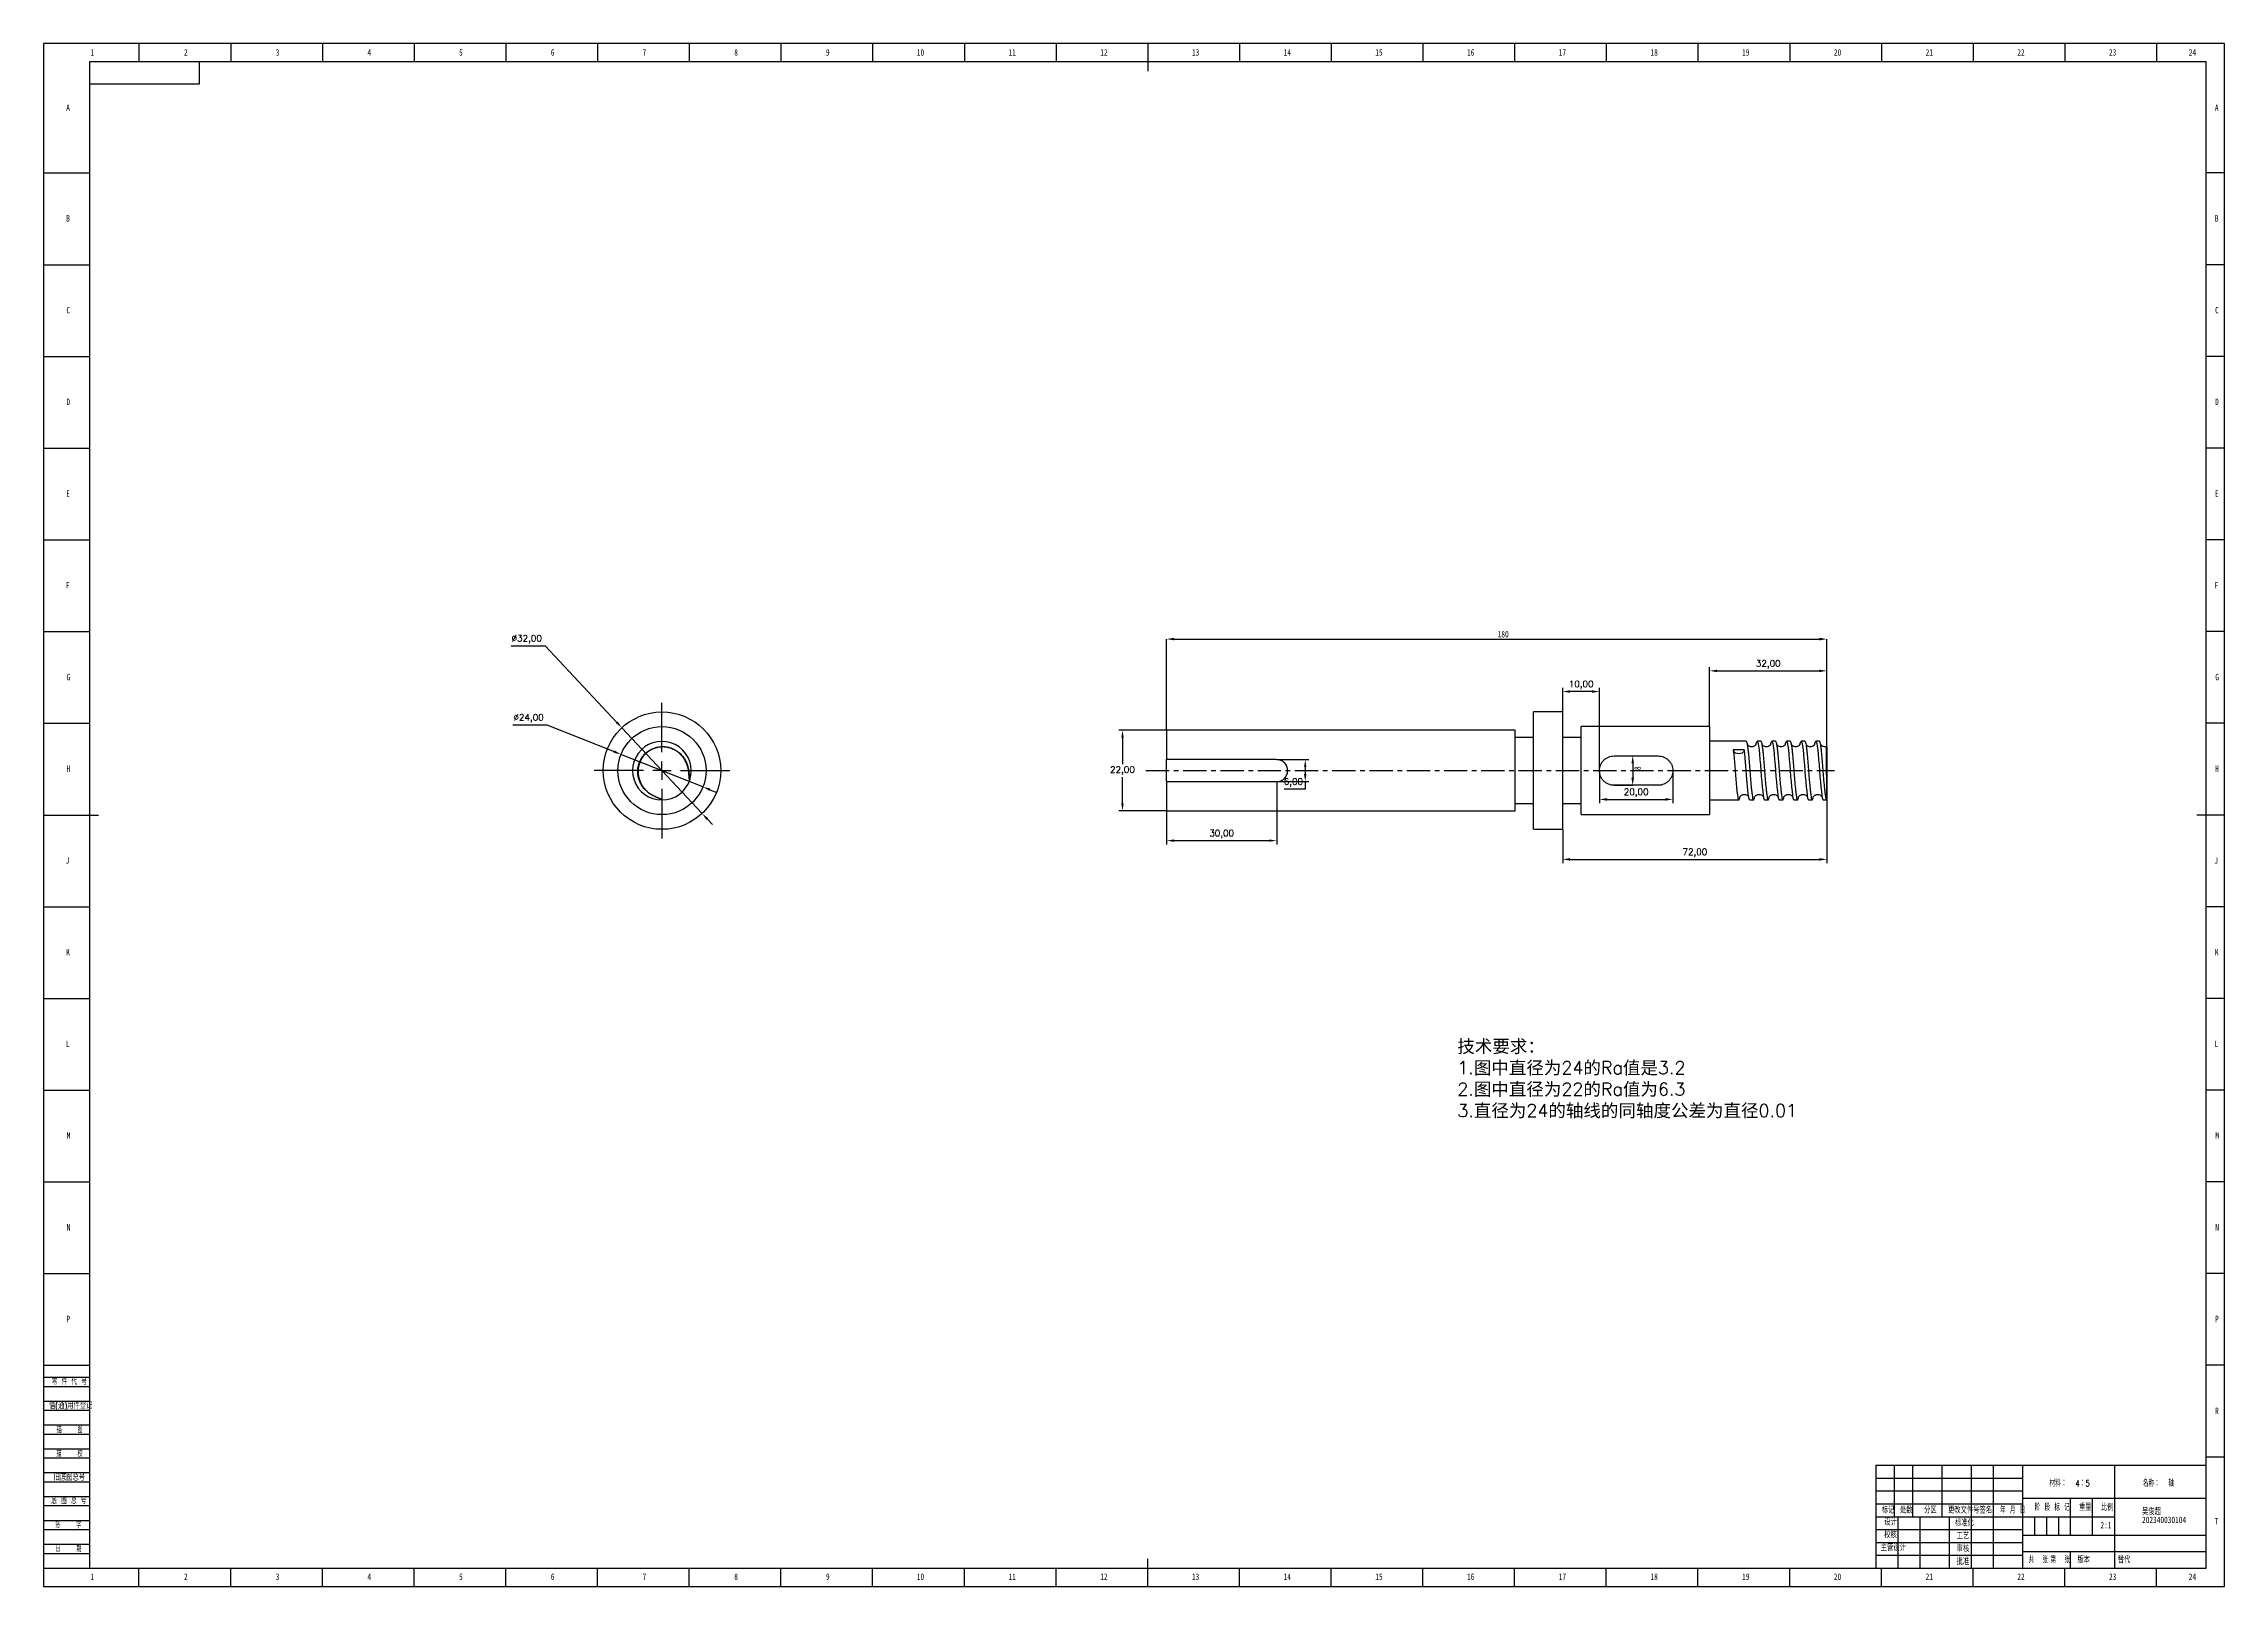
# Model space of a CAD drawing. Header units: millimetres. Extents: x 0 to 1189, y 0 to 841.
import ezdxf

# ---------------------------------------------------------------- set-up
doc = ezdxf.new("R2010")
doc.units = ezdxf.units.MM
doc.header["$PDSIZE"] = -1
doc.linetypes.add('CENTERX2', pattern=[20.32, 12.7, -2.54, 2.54, -2.54])
for name, color, linetype in [('10', 7, 'Continuous'), ('5', 7, 'Continuous'), ('9', 7, 'Continuous'), ('SLD-0', 7, 'Continuous')]:
    doc.layers.add(name, color=color, linetype=linetype)
doc.layers.add('中心线层', color=1, linetype='CENTERX2', lineweight=25)
doc.layers.add('文字层', color=3, linetype='Continuous', lineweight=25)
doc.styles.add('SLDTEXTSTYLE0', font='TXT', dxfattribs={"width": 0.633333, "bigfont": 'bigfont'})
doc.styles.add('SLDTEXTSTYLE1', font='TXT', dxfattribs={"width": 0.65, "bigfont": 'bigfont'})
doc.styles.add('SLDTEXTSTYLE2', font='TXT', dxfattribs={"width": 0.7, "bigfont": 'bigfont'})
doc.styles.add('SLDTEXTSTYLE3', font='TXT', dxfattribs={"width": 0.7})
doc.styles.add('SLDTEXTSTYLE4', font='TXT', dxfattribs={"width": 0.6, "bigfont": 'bigfont'})
doc.styles.add('SLDTEXTSTYLE5', font='TXT', dxfattribs={"width": 0.614286, "bigfont": 'bigfont'})
doc.styles.add('SLDTEXTSTYLE6', font='TXT', dxfattribs={"width": 0.62, "bigfont": 'bigfont'})
doc.styles.add('SLDTEXTSTYLE7', font='TXT', dxfattribs={"width": 0.566667, "bigfont": 'bigfont'})
doc.styles.get("Standard").update_dxf_attribs({"font": 'txt.shx', "height": 7})
doc.dimstyles.new('ISO-25', dxfattribs={"dimtxt": 2.5, "dimasz": 2.5, "dimexe": 1.25, "dimexo": 0.625, "dimtad": 1, "dimtxsty": 'Standard', "dimcen": 2.5, "dimadec": 0, "dimazin": 0, "dimtfac": 1, "dimtmove": 0, "dimatfit": 3, "dimfxl": 1, "dimarcsym": 0})
doc.dimstyles.new('SLDDIMSTYLE0', dxfattribs={"dimtxt": 3.5, "dimasz": 4.08, "dimexe": 0, "dimexo": 0.0625, "dimgap": 0.875, "dimtad": 2, "dimlfac": 0.5, "dimrnd": 1e-09, "dimzin": 12, "dimdsep": 46, "dimtxsty": 'SLDTEXTSTYLE3', "dimsah": 1, "dimcen": 0.09, "dimadec": 0, "dimazin": 3, "dimtfac": 1, "dimtofl": 0, "dimtmove": 0, "dimatfit": 3, "dimfxl": 1, "dimfrac": 2, "dimtolj": 1, "dimtzin": 12, "dimarcsym": 0})
doc.dimstyles.new('SLDDIMSTYLE1', dxfattribs={"dimtxt": 3.5, "dimasz": 4.08, "dimexe": 0, "dimexo": 0.0625, "dimgap": 0.875, "dimtad": 2, "dimlfac": 0.5, "dimrnd": 1e-09, "dimzin": 12, "dimdsep": 46, "dimtxsty": 'SLDTEXTSTYLE3', "dimsah": 1, "dimcen": 0.09, "dimadec": 0, "dimazin": 3, "dimtfac": 1, "dimtmove": 0, "dimatfit": 0, "dimfxl": 1, "dimfrac": 2, "dimtolj": 1, "dimtzin": 12, "dimarcsym": 0})

msp = doc.modelspace()

# ---------------------------------------------------------------- texts
at = {"layer": '10', "char_height": 3.5}
for s, insert, attachment_point, style in [('1', (26.544, 837.962), 2, 'SLDTEXTSTYLE3'), ('2', (77.544, 837.962), 2, 'SLDTEXTSTYLE3'), ('3', (127.544, 837.962), 2, 'SLDTEXTSTYLE3'), ('4', (177.544, 837.962), 2, 'SLDTEXTSTYLE3'), ('5', (227.544, 837.962), 2, 'SLDTEXTSTYLE3'), ('6', (277.547, 837.962), 2, 'SLDTEXTSTYLE3'), ('7', (327.547, 837.962), 2, 'SLDTEXTSTYLE3'), ('8', (377.547, 837.962), 2, 'SLDTEXTSTYLE3'), ('9', (427.547, 837.962), 2, 'SLDTEXTSTYLE3'), ('10', (478.089, 837.962), 2, 'SLDTEXTSTYLE3'), ('11', (528.089, 837.962), 2, 'SLDTEXTSTYLE3'), ('12', (578.089, 837.962), 2, 'SLDTEXTSTYLE3'), ('13', (628.089, 837.962), 2, 'SLDTEXTSTYLE3'), ('14', (678.089, 837.962), 2, 'SLDTEXTSTYLE3'), ('15', (728.089, 837.962), 2, 'SLDTEXTSTYLE3'), ('16', (778.091, 837.962), 2, 'SLDTEXTSTYLE3'), ('17', (828.091, 837.962), 2, 'SLDTEXTSTYLE3'), ('18', (878.091, 837.962), 2, 'SLDTEXTSTYLE3'), ('19', (928.091, 837.962), 2, 'SLDTEXTSTYLE3'), ('20', (978.089, 837.962), 2, 'SLDTEXTSTYLE3'), ('21', (1028.089, 837.962), 2, 'SLDTEXTSTYLE3'), ('22', (1078.089, 837.962), 2, 'SLDTEXTSTYLE3'), ('23', (1128.089, 837.962), 2, 'SLDTEXTSTYLE3'), ('24', (1171.589, 837.962), 2, 'SLDTEXTSTYLE3'), ('A', (13.32, 807.77), 2, 'SLDTEXTSTYLE3'), ('A', (1184.82, 807.77), 2, 'SLDTEXTSTYLE3'), ('B', (13.32, 747.52), 2, 'SLDTEXTSTYLE3'), ('B', (1184.82, 747.52), 2, 'SLDTEXTSTYLE3'), ('C', (13.427, 697.462), 2, 'SLDTEXTSTYLE3'), ('C', (1184.927, 697.462), 2, 'SLDTEXTSTYLE3'), ('D', (13.43, 647.52), 2, 'SLDTEXTSTYLE3'), ('D', (1184.93, 647.52), 2, 'SLDTEXTSTYLE3'), ('E', (13.318, 597.462), 2, 'SLDTEXTSTYLE3'), ('E', (1184.818, 597.462), 2, 'SLDTEXTSTYLE3'), ('F', (13.224, 547.52), 2, 'SLDTEXTSTYLE3'), ('F', (1184.724, 547.52), 2, 'SLDTEXTSTYLE3'), ('G', (13.539, 497.462), 2, 'SLDTEXTSTYLE3'), ('G', (1185.039, 497.462), 2, 'SLDTEXTSTYLE3'), ('H', (13.43, 447.52), 2, 'SLDTEXTSTYLE3'), ('H', (1184.93, 447.52), 2, 'SLDTEXTSTYLE3'), ('J', (13.015, 397.462), 2, 'SLDTEXTSTYLE3'), ('J', (1184.515, 397.462), 2, 'SLDTEXTSTYLE3'), ('K', (13.32, 347.52), 2, 'SLDTEXTSTYLE3'), ('K', (1184.82, 347.52), 2, 'SLDTEXTSTYLE3'), ('L', (13.181, 297.462), 2, 'SLDTEXTSTYLE3'), ('L', (1184.681, 297.462), 2, 'SLDTEXTSTYLE3'), ('M', (13.597, 247.52), 2, 'SLDTEXTSTYLE3'), ('M', (1185.097, 247.52), 2, 'SLDTEXTSTYLE3'), ('N', (13.549, 197.462), 2, 'SLDTEXTSTYLE3'), ('N', (1185.049, 197.462), 2, 'SLDTEXTSTYLE3'), ('P', (13.444, 147.52), 2, 'SLDTEXTSTYLE3'), ('P', (1184.944, 147.52), 2, 'SLDTEXTSTYLE3'), ('R', (1184.93, 97.462), 2, 'SLDTEXTSTYLE3'), ('材料：  4：5', (1093.565, 57.923), 1, 'SLDTEXTSTYLE1'), ('名称：  轴', (1144.544, 57.923), 1, 'SLDTEXTSTYLE0'), ('吴俊超', (1144.116, 42.503), 1, 'SLDTEXTSTYLE2'), ('202340030104', (1144.116, 38.003), 1, 'SLDTEXTSTYLE3'), ('T', (1184.656, 37.27), 2, 'SLDTEXTSTYLE3'), ('校核', (1006.957, 29.857), 2, 'SLDTEXTSTYLE2'), ('主管设计', (1008.489, 22.83), 2, 'SLDTEXTSTYLE2'), ('1', (26.544, 7.02), 2, 'SLDTEXTSTYLE3'), ('2', (77.544, 7.02), 2, 'SLDTEXTSTYLE3'), ('3', (127.544, 7.02), 2, 'SLDTEXTSTYLE3'), ('4', (177.544, 7.02), 2, 'SLDTEXTSTYLE3'), ('5', (227.544, 7.02), 2, 'SLDTEXTSTYLE3'), ('6', (277.547, 7.02), 2, 'SLDTEXTSTYLE3'), ('7', (327.547, 7.02), 2, 'SLDTEXTSTYLE3'), ('8', (377.547, 7.02), 2, 'SLDTEXTSTYLE3'), ('9', (427.547, 7.02), 2, 'SLDTEXTSTYLE3'), ('10', (478.089, 7.02), 2, 'SLDTEXTSTYLE3'), ('11', (528.089, 7.02), 2, 'SLDTEXTSTYLE3'), ('12', (578.089, 7.02), 2, 'SLDTEXTSTYLE3'), ('13', (628.089, 7.02), 2, 'SLDTEXTSTYLE3'), ('14', (678.089, 7.02), 2, 'SLDTEXTSTYLE3'), ('15', (728.089, 7.02), 2, 'SLDTEXTSTYLE3'), ('16', (778.091, 7.02), 2, 'SLDTEXTSTYLE3'), ('17', (828.091, 7.02), 2, 'SLDTEXTSTYLE3'), ('18', (878.091, 7.02), 2, 'SLDTEXTSTYLE3'), ('19', (928.091, 7.02), 2, 'SLDTEXTSTYLE3'), ('20', (978.089, 7.02), 2, 'SLDTEXTSTYLE3'), ('21', (1028.089, 7.02), 2, 'SLDTEXTSTYLE3'), ('22', (1078.089, 7.02), 2, 'SLDTEXTSTYLE3'), ('23', (1128.089, 7.02), 2, 'SLDTEXTSTYLE3'), ('24', (1171.589, 7.02), 2, 'SLDTEXTSTYLE3')]:
    msp.add_mtext(s, dxfattribs=dict(at, insert=insert, attachment_point=attachment_point, style=style))
at = {"layer": '10', "color": 7, "insert": (1112.308, 16.188), "char_height": 3.5, "attachment_point": 2, "style": 'SLDTEXTSTYLE2'}
msp.add_mtext('版本', dxfattribs=at)
at = {"layer": '9', "color": 7, "char_height": 3.5}
for s, insert, attachment_point, style in [('零 件 代 号', (4.482, 113.36), 1, 'SLDTEXTSTYLE5'), ('借(通)用件登记', (2.933, 100.276), 1, 'SLDTEXTSTYLE2'), ('描    图', (14.133, 87.176), 2, 'SLDTEXTSTYLE7'), ('描    校', (14.101, 74.137), 2, 'SLDTEXTSTYLE7'), ('旧底图总号', (5.459, 61.201), 1, 'SLDTEXTSTYLE2'), ('底 图 总 号', (4.212, 48.433), 1, 'SLDTEXTSTYLE5'), ('标记', (1005.602, 43.306), 2, 'SLDTEXTSTYLE2'), ('设计', (1007.009, 36.767), 2, 'SLDTEXTSTYLE2'), ('处数', (1015.54, 43.306), 2, 'SLDTEXTSTYLE2'), ('分区', (1028.697, 43.306), 2, 'SLDTEXTSTYLE2'), ('更改文件号', (1046.926, 43.306), 2, 'SLDTEXTSTYLE2'), ('标准化', (1047.239, 36.358), 2, 'SLDTEXTSTYLE2'), ('签名', (1058.927, 43.306), 2, 'SLDTEXTSTYLE2'), ('年 月 日', (1073.581, 43.306), 2, 'SLDTEXTSTYLE6'), ('阶 段 标 记', (1095.099, 44.81), 2, 'SLDTEXTSTYLE5'), ('重量', (1113.183, 44.81), 2, 'SLDTEXTSTYLE2'), ('比例', (1125.076, 44.81), 2, 'SLDTEXTSTYLE2'), ('签    字', (13.487, 35.193), 2, 'SLDTEXTSTYLE7'), ('工艺', (1046.462, 29.23), 2, 'SLDTEXTSTYLE2'), ('日    期', (13.564, 22.233), 2, 'SLDTEXTSTYLE7'), ('批准', (1046.444, 15.216), 2, 'SLDTEXTSTYLE2'), ('审核', (1046.462, 22.249), 2, 'SLDTEXTSTYLE2'), ('共  张', (1087.471, 16.188), 2, 'SLDTEXTSTYLE4'), ('第  张', (1099.457, 16.188), 2, 'SLDTEXTSTYLE4')]:
    msp.add_mtext(s, dxfattribs=dict(at, insert=insert, attachment_point=attachment_point, style=style))
at = {"layer": 'SLD-0', "char_height": 3.5}
for s, insert, attachment_point, style in [('2:1', (1124.437, 35.158), 2, 'SLDTEXTSTYLE3'), ('替代', (1130.851, 16.188), 1, 'SLDTEXTSTYLE2')]:
    msp.add_mtext(s, dxfattribs=dict(at, insert=insert, attachment_point=attachment_point, style=style))
at = {"layer": '文字层', "insert": (770.778, 297.888), "char_height": 7, "attachment_point": 1}
msp.add_mtext_dynamic_manual_height_columns('{\\fSimSun|b0|i0|c134|p2;技术要求：\\P}1.{\\fSimSun|b0|i0|c134|p2;图中直径为}24{\\fSimSun|b0|i0|c134|p2;的}Ra{\\fSimSun|b0|i0|c134|p2;值是}3.2\\P2.{\\fSimSun|b0|i0|c134|p2;图中直径为}22{\\fSimSun|b0|i0|c134|p2;的}Ra{\\fSimSun|b0|i0|c134|p2;值为}6.3\\P3.{\\fSimSun|b0|i0|c134|p2;直径为}24{\\fSimSun|b0|i0|c134|p2;的轴线的同轴度公差为直径}0.01', width=241.90188, gutter_width=35, heights=[0], dxfattribs=at)

# ---------------------------------------------------------------- blocks, each defined once
blk = doc.blocks.new('SW_CENTERMARKSYMBOL_0')
at = {"layer": '10', "color": 0}
for p, q in [((0, 10), (0, 37)), ((-10, 0), (-37, 0)), ((0, 0), (-5, 0)), ((0, 0), (0, 5)), ((0, 0), (0, -5)), ((0, 0), (5, 0)), ((10, 0), (37, 0)), ((0, -10), (0, -37))]:
    blk.add_line(p, q, dxfattribs=at)
blk = doc.blocks.new('SW_CENTERMARKSYMBOL_1')
at = {"layer": '10', "color": 0}
for p, q in [((0, 10), (0, 37)), ((-10, 0), (-37, 0)), ((0, 0), (-5, 0)), ((0, 0), (0, 5)), ((0, 0), (0, -5)), ((0, 0), (5, 0)), ((10, 0), (37, 0)), ((0, -10), (0, -37))]:
    blk.add_line(p, q, dxfattribs=at)
blk = doc.blocks.new('_D')
at = {"layer": 'Defpoints', "color": 0, "transparency": 16777216}
for p in [(972.3, 516.4), (612.3, 466.7), (972.3, 457.6)]:
    blk.add_point(p, dxfattribs=at)
at = {"layer": '文字层', "color": 0, "lineweight": -2, "transparency": 16777216}
for p, q in [((612.3, 466.8), (612.3, 516.4)), ((616.3, 516.4), (968.2, 516.4)), ((972.3, 457.7), (972.3, 516.4))]:
    blk.add_line(p, q, dxfattribs=at)
at = {"layer": '文字层', "color": 0, "transparency": 16777216}
for points in [[(616.3, 517.1), (616.3, 515.7), (612.3, 516.4)], [(968.2, 517.1), (968.2, 515.7), (972.3, 516.4)]]:
    blk.add_solid(points, dxfattribs=at)
at = {"layer": '文字层', "color": 0, "transparency": 16777216, "insert": (795.8, 520.8), "char_height": 3.5, "attachment_point": 2, "style": 'SLDTEXTSTYLE3'}
blk.add_mtext('\\A1;180', dxfattribs=at)
blk = doc.blocks.new('_D_1')
at = {"layer": 'Defpoints', "color": 0, "transparency": 16777216}
for p in [(856.3, 452.7), (856.3, 436.7), (866.4, 436.7)]:
    blk.add_point(p, dxfattribs=at)
at = {"layer": '文字层', "color": 0, "lineweight": -2, "transparency": 16777216}
for p, q in [((856.3, 452.7), (866.4, 452.7)), ((866.4, 448.6), (866.4, 440.8)), ((856.3, 436.7), (866.4, 436.7))]:
    blk.add_line(p, q, dxfattribs=at)
at = {"layer": '文字层', "color": 0, "transparency": 16777216}
for points in [[(865.7, 448.6), (867.1, 448.6), (866.4, 452.7)], [(865.7, 440.8), (867.1, 440.8), (866.4, 436.7)]]:
    blk.add_solid(points, dxfattribs=at)
at = {"layer": '文字层', "color": 0, "transparency": 16777216, "insert": (867.3, 446), "char_height": 3.5, "attachment_point": 2, "rotation": 90, "style": 'SLDTEXTSTYLE3'}
blk.add_mtext('\\A1;8', dxfattribs=at)
blk = doc.blocks.new('*D6')
at = {"layer": 'Defpoints', "color": 0, "transparency": 16777216}
for p in [(315.3, 468), (359, 421.3)]:
    blk.add_point(p, dxfattribs=at)
at = {"layer": '文字层', "color": 0, "lineweight": -2, "transparency": 16777216}
for p, q in [((255, 512.8), (273.4, 512.8)), ((273.4, 512.8), (312.5, 471)), ((359, 421.3), (315.3, 468)), ((361.8, 418.4), (364.6, 415.4))]:
    blk.add_line(p, q, dxfattribs=at)
at = {"layer": '文字层', "color": 0, "transparency": 16777216}
for points in [[(313, 471.5), (312, 470.6), (315.3, 468)], [(362.3, 418.8), (361.3, 417.9), (359, 421.3)]]:
    blk.add_solid(points, dxfattribs=at)
at = {"layer": '文字层', "color": 0, "transparency": 16777216, "insert": (263.4, 516.3), "char_height": 3.5, "attachment_point": 5}
blk.add_mtext('∅32,00', dxfattribs=at)
blk = doc.blocks.new('*D7')
at = {"layer": 'Defpoints', "color": 0, "transparency": 16777216}
for p in [(314.8, 453.5), (359.5, 435.8)]:
    blk.add_point(p, dxfattribs=at)
at = {"layer": '文字层', "color": 0, "lineweight": -2, "transparency": 16777216}
for p, q in [((255.9, 469.6), (274.3, 469.6)), ((274.3, 469.6), (311.1, 455.1)), ((359.5, 435.8), (314.8, 453.5)), ((363.3, 434.3), (367, 432.8))]:
    blk.add_line(p, q, dxfattribs=at)
at = {"layer": '文字层', "color": 0, "transparency": 16777216}
for points in [[(311.3, 455.7), (310.8, 454.4), (314.8, 453.5)], [(363.5, 435), (363, 433.7), (359.5, 435.8)]]:
    blk.add_solid(points, dxfattribs=at)
at = {"layer": '文字层', "color": 0, "transparency": 16777216, "insert": (264.4, 473.2), "char_height": 3.5, "attachment_point": 5}
blk.add_mtext('∅24,00', dxfattribs=at)
blk = doc.blocks.new('*D8')
at = {"layer": 'Defpoints', "color": 0, "transparency": 16777216}
for p in [(672.3, 450.7), (672.3, 438.7), (687.9, 438.7)]:
    blk.add_point(p, dxfattribs=at)
at = {"layer": '文字层', "color": 0, "lineweight": -2, "transparency": 16777216}
for p, q in [((672.3, 450.7), (689.9, 450.7)), ((687.9, 446.6), (687.9, 442.8)), ((672.3, 438.7), (689.9, 438.7)), ((687.9, 434.6), (676.4, 434.6)), ((687.9, 438.7), (687.9, 434.6))]:
    blk.add_line(p, q, dxfattribs=at)
at = {"layer": '文字层', "color": 0, "transparency": 16777216}
for points in [[(687.2, 446.6), (688.5, 446.6), (687.9, 450.7)], [(687.2, 442.8), (688.5, 442.8), (687.9, 438.7)]]:
    blk.add_solid(points, dxfattribs=at)
at = {"layer": '文字层', "color": 0, "transparency": 16777216, "insert": (681.4, 438.2), "char_height": 3.5, "attachment_point": 5}
blk.add_mtext('6,00', dxfattribs=at)
blk = doc.blocks.new('*D9')
at = {"layer": 'Defpoints', "color": 0, "transparency": 16777216}
for p in [(612.3, 466.7), (588.2, 422.7), (612.3, 422.7)]:
    blk.add_point(p, dxfattribs=at)
at = {"layer": '文字层', "color": 0, "lineweight": -2, "transparency": 16777216}
for p, q in [((612.3, 466.7), (586.2, 466.7)), ((588.2, 462.6), (588.2, 448.3)), ((588.2, 426.8), (588.2, 441.1)), ((612.3, 422.7), (586.2, 422.7))]:
    blk.add_line(p, q, dxfattribs=at)
at = {"layer": '文字层', "color": 0, "transparency": 16777216}
for points in [[(587.6, 462.6), (588.9, 462.6), (588.2, 466.7)], [(587.6, 426.8), (588.9, 426.8), (588.2, 422.7)]]:
    blk.add_solid(points, dxfattribs=at)
at = {"layer": '文字层', "color": 0, "transparency": 16777216, "insert": (588.2, 444.7), "char_height": 3.5, "attachment_point": 5}
blk.add_mtext('22,00', dxfattribs=at)
blk = doc.blocks.new('*D10')
at = {"layer": 'Defpoints', "color": 0, "transparency": 16777216}
for p in [(972.3, 499.1), (908.3, 468.7), (972.3, 468.7)]:
    blk.add_point(p, dxfattribs=at)
at = {"layer": '文字层', "color": 0, "lineweight": -2, "transparency": 16777216}
for p, q in [((908.3, 468.7), (908.3, 501.1)), ((972.3, 468.7), (972.3, 501.1)), ((912.3, 499.1), (968.2, 499.1))]:
    blk.add_line(p, q, dxfattribs=at)
at = {"layer": '文字层', "color": 0, "transparency": 16777216}
for points in [[(912.3, 499.7), (912.3, 498.4), (908.3, 499.1)], [(968.2, 499.7), (968.2, 498.4), (972.3, 499.1)]]:
    blk.add_solid(points, dxfattribs=at)
at = {"layer": '文字层', "color": 0, "transparency": 16777216, "insert": (940.3, 502.6), "char_height": 3.5, "attachment_point": 5}
blk.add_mtext('32,00', dxfattribs=at)
blk = doc.blocks.new('*D11')
at = {"layer": 'Defpoints', "color": 0, "transparency": 16777216}
for p in [(848.3, 444.7), (888.3, 444.7), (888.3, 429)]:
    blk.add_point(p, dxfattribs=at)
at = {"layer": '文字层', "color": 0, "lineweight": -2, "transparency": 16777216}
for p, q in [((848.3, 444.7), (848.3, 427)), ((888.3, 444.7), (888.3, 427)), ((852.3, 429), (884.2, 429))]:
    blk.add_line(p, q, dxfattribs=at)
at = {"layer": '文字层', "color": 0, "transparency": 16777216}
for points in [[(852.3, 429.7), (852.3, 428.3), (848.3, 429)], [(884.2, 429.7), (884.2, 428.3), (888.3, 429)]]:
    blk.add_solid(points, dxfattribs=at)
at = {"layer": '文字层', "color": 0, "transparency": 16777216, "insert": (868.3, 432.6), "char_height": 3.5, "attachment_point": 5}
blk.add_mtext('20,00', dxfattribs=at)
blk = doc.blocks.new('*D12')
at = {"layer": 'Defpoints', "color": 0, "transparency": 16777216}
for p in [(972.3, 428.7), (828.3, 412.7), (972.3, 396.3)]:
    blk.add_point(p, dxfattribs=at)
at = {"layer": '文字层', "color": 0, "lineweight": -2, "transparency": 16777216}
for p, q in [((972.3, 428.7), (972.3, 394.3)), ((828.3, 412.7), (828.3, 394.3)), ((832.3, 396.3), (968.2, 396.3))]:
    blk.add_line(p, q, dxfattribs=at)
at = {"layer": '文字层', "color": 0, "transparency": 16777216}
for points in [[(832.3, 397), (832.3, 395.6), (828.3, 396.3)], [(968.2, 397), (968.2, 395.6), (972.3, 396.3)]]:
    blk.add_solid(points, dxfattribs=at)
at = {"layer": '文字层', "color": 0, "transparency": 16777216, "insert": (900.3, 399.9), "char_height": 3.5, "attachment_point": 5}
blk.add_mtext('72,00', dxfattribs=at)
blk = doc.blocks.new('*D13')
at = {"layer": 'Defpoints', "color": 0, "transparency": 16777216}
for p in [(828.3, 487.8), (828.3, 444.7), (848.3, 444.7)]:
    blk.add_point(p, dxfattribs=at)
at = {"layer": '文字层', "color": 0, "lineweight": -2, "transparency": 16777216}
for p, q in [((828.3, 444.7), (828.3, 489.8)), ((844.2, 487.8), (832.3, 487.8)), ((848.3, 444.7), (848.3, 489.8))]:
    blk.add_line(p, q, dxfattribs=at)
at = {"layer": '文字层', "color": 0, "transparency": 16777216}
for points in [[(832.3, 488.5), (832.3, 487.1), (828.3, 487.8)], [(844.2, 488.5), (844.2, 487.1), (848.3, 487.8)]]:
    blk.add_solid(points, dxfattribs=at)
at = {"layer": '文字层', "color": 0, "transparency": 16777216, "insert": (838.3, 491.4), "char_height": 3.5, "attachment_point": 5}
blk.add_mtext('10,00', dxfattribs=at)
blk = doc.blocks.new('*D14')
at = {"layer": 'Defpoints', "color": 0, "transparency": 16777216}
for p in [(612.3, 438.7), (672.3, 438.7), (612.3, 406.5)]:
    blk.add_point(p, dxfattribs=at)
at = {"layer": '文字层', "color": 0, "lineweight": -2, "transparency": 16777216}
for p, q in [((612.3, 438.7), (612.3, 404.5)), ((672.3, 438.7), (672.3, 404.5)), ((668.2, 406.5), (616.3, 406.5))]:
    blk.add_line(p, q, dxfattribs=at)
at = {"layer": '文字层', "color": 0, "transparency": 16777216}
for points in [[(616.3, 407.2), (616.3, 405.9), (612.3, 406.5)], [(668.2, 407.2), (668.2, 405.9), (672.3, 406.5)]]:
    blk.add_solid(points, dxfattribs=at)
at = {"layer": '文字层', "color": 0, "transparency": 16777216, "insert": (642.3, 410.1), "char_height": 3.5, "attachment_point": 5}
blk.add_mtext('30,00', dxfattribs=at)

# ---------------------------------------------------------------- dimensions: what is measured, and where the dimension line sits
at = {"layer": '文字层'}
for p1, p2, picture, middle in [((359.026, 421.33), (315.281, 468.046), '*D6', (263.429, 512.76)), ((359.458, 435.828), (314.849, 453.548), '*D7', (264.357, 469.639))]:
    dim = msp.add_diameter_dim_2p(p1=p1, p2=p2, dimstyle='ISO-25', override={"dimtxt": 3.5, "dimasz": 4.08, "dimexe": 2, "dimexo": 0, "dimgap": 1.524, "dimtih": 1, "dimtoh": 1, "dimlfac": 0.5, "dimzin": 0, "dimadec": 2, "dimtzin": 0}, dxfattribs=at)
    dim.commit()
    dim.dimension.update_dxf_attribs({"geometry": picture, "text_midpoint": middle, "dimtype": 163})
dim = msp.add_linear_dim(base=(972.265, 516.381), p1=(612.265, 466.688), p2=(972.265, 457.594), dimstyle='SLDDIMSTYLE0', dxfattribs=at)
dim.commit()
dim.dimension.update_dxf_attribs({"geometry": '_D', "text_midpoint": (795.822, 516.381), "dimtype": 160})
for base, p1, p2, picture, middle in [((972.265, 499.06), (908.265, 468.688), (972.265, 468.688), '*D10', (940.265, 502.626)), ((828.265, 487.814), (848.265, 444.688), (828.265, 444.688), '*D13', (838.265, 491.379)), ((888.265, 429.005), (848.265, 444.688), (888.265, 444.688), '*D11', (868.265, 432.571)), ((612.265, 406.549), (672.265, 438.688), (612.265, 438.688), '*D14', (642.265, 410.115)), ((972.265, 396.303), (828.265, 412.688), (972.265, 428.688), '*D12', (900.265, 399.869))]:
    dim = msp.add_linear_dim(base=base, p1=p1, p2=p2, dimstyle='ISO-25', override={"dimtxt": 3.5, "dimasz": 4.08, "dimexe": 2, "dimexo": 0, "dimgap": 1.524, "dimtih": 1, "dimtoh": 1, "dimlfac": 0.5, "dimzin": 0, "dimadec": 2, "dimtzin": 0}, dxfattribs=at)
    dim.commit()
    dim.dimension.update_dxf_attribs({"geometry": picture, "text_midpoint": middle})
for base, p1, p2, picture, middle in [((588.249, 422.688), (612.265, 466.688), (612.265, 422.688), '*D9', (588.249, 444.688)), ((687.857, 438.688), (672.265, 450.688), (672.265, 438.688), '*D8', (681.375, 438.174))]:
    dim = msp.add_linear_dim(base=base, p1=p1, p2=p2, angle=90, dimstyle='ISO-25', override={"dimtxt": 3.5, "dimasz": 4.08, "dimexe": 2, "dimexo": 0, "dimgap": 1.524, "dimtih": 1, "dimtoh": 1, "dimlfac": 0.5, "dimzin": 0, "dimadec": 2, "dimtzin": 0}, dxfattribs=at)
    dim.commit()
    dim.dimension.update_dxf_attribs({"geometry": picture, "text_midpoint": middle})
dim = msp.add_linear_dim(base=(866.391, 436.688), p1=(856.265, 452.688), p2=(856.265, 436.688), angle=90, dimstyle='SLDDIMSTYLE1', dxfattribs=at)
dim.commit()
dim.dimension.update_dxf_attribs({"geometry": '_D_1', "text_midpoint": (866.391, 445.954), "dimtype": 160})

# ---------------------------------------------------------------- linework, layer by layer
at = {"color": 7, "linetype": 'Continuous', "lineweight": 25}
for p, q in [((828.265, 476.688), (812.265, 476.688)), ((812.265, 444.688), (812.265, 476.688)), ((828.265, 444.688), (828.265, 476.688)), ((802.265, 466.688), (612.265, 466.688)), ((612.265, 466.688), (612.265, 450.688)), ((802.265, 444.688), (802.265, 466.688)), ((908.265, 468.688), (838.265, 468.688)), ((838.265, 420.688), (838.265, 468.688)), ((908.265, 468.688), (908.265, 420.688)), ((812.265, 462.688), (802.265, 462.688)), ((838.265, 462.688), (828.265, 462.688)), ((856.265, 452.688), (880.265, 452.688)), ((928.265, 460.688), (908.265, 460.688)), ((927.265, 456.002), (921.265, 456.002)), ((936.265, 460.688), (934.265, 460.688)), ((944.265, 460.688), (942.265, 460.688)), ((952.265, 460.688), (950.265, 460.688)), ((960.265, 460.688), (958.265, 460.688)), ((968.265, 460.688), (966.265, 460.688)), ((672.265, 450.688), (612.265, 450.688)), ((612.265, 438.688), (612.265, 450.688)), ((802.265, 422.688), (802.265, 444.688)), ((812.265, 412.688), (812.265, 444.688)), ((828.265, 412.688), (828.265, 444.688)), ((352.371, 439.745), (352.366, 439.73)), ((612.265, 438.688), (612.265, 422.688)), ((612.265, 438.688), (672.265, 438.688)), ((880.265, 436.688), (856.265, 436.688)), ((908.265, 428.688), (924.265, 428.688)), ((930.265, 428.688), (932.265, 428.688)), ((938.265, 428.688), (940.265, 428.688)), ((946.265, 428.688), (948.265, 428.688)), ((954.265, 428.688), (956.265, 428.688)), ((962.265, 428.688), (964.265, 428.688)), ((970.265, 428.688), (972.266, 428.688)), ((612.265, 422.688), (802.265, 422.688)), ((802.265, 426.688), (812.265, 426.688)), ((828.265, 426.688), (838.265, 426.688)), ((838.265, 420.688), (908.265, 420.688)), ((812.265, 412.688), (828.265, 412.688))]:
    msp.add_line(p, q, dxfattribs=at)
at = {"color": 7, "linetype": 'Continuous', "lineweight": 25, "flags": 128}
for points in [[(927.265, 456.002), (927.119, 455.346), (926.692, 454.755), (926.029, 454.286), (925.192, 453.984), (924.265, 453.88), (923.338, 453.984), (922.502, 454.286), (921.838, 454.755), (921.412, 455.346), (921.325, 455.58)], [(933.658, 458.83), (933.768, 459.474), (934.014, 460.379), (934.265, 460.688), (934.517, 460.379), (934.763, 459.474), (935.017, 457.988), (935.265, 456.002), (935.514, 453.582), (935.768, 450.803), (936.014, 447.817), (936.265, 444.688), (936.517, 441.559), (936.763, 438.573), (937.017, 435.794), (937.265, 433.374), (937.514, 431.388), (937.768, 429.903), (938.014, 428.997), (938.265, 428.688), (938.265, 428.688)], [(941.658, 458.83), (941.768, 459.474), (942.014, 460.379), (942.265, 460.688), (942.517, 460.379), (942.763, 459.474), (943.017, 457.988), (943.265, 456.002), (943.514, 453.582), (943.768, 450.803), (944.014, 447.817), (944.265, 444.688), (944.517, 441.559), (944.763, 438.573), (945.017, 435.794), (945.265, 433.374), (945.514, 431.388), (945.768, 429.903), (946.014, 428.997), (946.265, 428.688), (946.265, 428.688)], [(949.658, 458.83), (949.768, 459.474), (950.014, 460.379), (950.265, 460.688), (950.517, 460.379), (950.763, 459.474), (951.017, 457.988), (951.265, 456.002), (951.514, 453.582), (951.768, 450.803), (952.014, 447.817), (952.265, 444.688), (952.517, 441.559), (952.763, 438.573), (953.017, 435.794), (953.265, 433.374), (953.514, 431.388), (953.768, 429.903), (954.014, 428.997), (954.265, 428.688), (954.265, 428.688)], [(957.658, 458.83), (957.768, 459.474), (958.014, 460.379), (958.265, 460.688), (958.517, 460.379), (958.763, 459.474), (959.017, 457.988), (959.265, 456.002), (959.514, 453.582), (959.768, 450.803), (960.014, 447.817), (960.265, 444.688), (960.517, 441.559), (960.763, 438.573), (961.017, 435.794), (961.265, 433.374), (961.514, 431.388), (961.768, 429.903), (962.014, 428.997), (962.265, 428.688), (962.265, 428.688)], [(965.658, 458.83), (965.768, 459.474), (966.014, 460.379), (966.265, 460.688), (966.517, 460.379), (966.763, 459.474), (967.017, 457.988), (967.265, 456.002), (967.514, 453.582), (967.768, 450.803), (968.014, 447.817), (968.265, 444.688), (968.517, 441.559), (968.763, 438.573), (969.017, 435.794), (969.265, 433.374), (969.514, 431.388), (969.768, 429.903), (970.014, 428.997), (970.265, 428.688), (970.265, 428.688)]]:
    msp.add_lwpolyline(points, dxfattribs=at)
at = {"color": 7, "linetype": 'Continuous', "lineweight": 25}
for radius in [32, 24]:
    msp.add_circle((337.153, 444.688), radius, dxfattribs=at)
for centre, radius, start, end in [((337.09, 444.67), 15.982, 342.105895, 270.190409), ((337.153, 444.688), 16, 270.020345, 341.947399)]:
    msp.add_arc(centre, radius, start, end, dxfattribs=at)
for points, knots in [([(337.143, 428.688), (337.141, 428.709), (337.138, 428.752), (337.103, 428.832), (337.035, 428.917), (336.935, 429.002), (336.714, 429.151), (336.185, 429.399), (335.346, 429.714), (334.505, 430.035), (333.921, 430.275), (333.589, 430.417), (333.33, 430.531), (333.084, 430.644), (332.757, 430.799), (332.202, 431.076), (331.413, 431.514), (330.501, 432.098), (329.34, 432.951), (328.398, 433.799), (327.721, 434.525), (327.48, 434.797), (327.129, 435.208), (326.409, 436.134), (325.461, 437.68), (324.754, 439.35), (324.42, 440.479), (324.292, 441.004), (324.213, 441.357), (324.092, 441.98), (323.971, 442.882), (323.912, 443.97), (323.939, 445.057), (324.05, 446.138), (324.214, 447.032), (324.367, 447.651), (324.452, 447.959), (324.503, 448.133), (324.635, 448.566), (324.892, 449.291), (325.337, 450.284), (325.861, 451.241), (326.463, 452.157), (327.137, 453.021), (327.661, 453.591), (327.983, 453.91), (328.112, 454.036), (328.342, 454.254), (328.816, 454.674), (329.53, 455.236), (330.289, 455.74), (330.92, 456.105), (331.561, 456.442), (332.386, 456.815), (333.154, 457.089), (333.63, 457.233), (333.805, 457.283), (334.069, 457.356), (334.644, 457.498), (335.538, 457.663), (336.62, 457.775), (337.706, 457.8), (338.613, 457.749), (339.336, 457.664), (339.875, 457.579), (340.276, 457.499), (340.541, 457.44), (340.717, 457.398), (341.198, 457.278), (341.975, 457.042), (342.988, 456.647), (343.969, 456.174), (344.909, 455.627), (345.8, 455.012), (346.395, 454.53), (346.732, 454.232), (346.866, 454.112), (347.098, 453.897), (347.809, 453.2), (348.863, 451.958), (349.823, 450.423), (350.374, 449.287), (350.605, 448.739), (350.71, 448.474), (350.775, 448.306), (350.944, 447.848), (351.19, 447.092), (351.459, 446.05), (351.665, 444.994), (351.812, 443.926), (351.907, 442.85), (351.956, 441.892), (351.986, 441.234), (352.01, 440.876), (352.027, 440.668), (352.053, 440.433), (352.091, 440.214), (352.133, 440.064), (352.163, 439.981), (352.195, 439.911), (352.238, 439.841), (352.298, 439.777), (352.347, 439.755), (352.371, 439.745)], [0, 0, 0, 0, 0.00091724, 0.00184277, 0.00369994, 0.00559721, 0.00750943, 0.0152095, 0.0307365, 0.04632497, 0.05412892, 0.05803079, 0.06193299, 0.06639525, 0.06974259, 0.07755766, 0.09320991, 0.10879419, 0.12433209, 0.15550944, 0.16336882, 0.16728717, 0.17119876, 0.18678987, 0.21795567, 0.24932432, 0.26491716, 0.2688168, 0.2727201, 0.28054333, 0.29628759, 0.31200516, 0.32763002, 0.34325819, 0.35898627, 0.36688774, 0.3708232, 0.37278765, 0.37475031, 0.39039625, 0.4060227, 0.42172968, 0.43755613, 0.45337384, 0.46906444, 0.47101994, 0.4729747, 0.47688269, 0.48469767, 0.50036614, 0.51615831, 0.52403379, 0.53187521, 0.54750421, 0.56314949, 0.56707632, 0.56904301, 0.57101204, 0.57891502, 0.59465817, 0.61028849, 0.62590558, 0.64160801, 0.64951359, 0.6573854, 0.66521983, 0.66717417, 0.66912689, 0.67302857, 0.68861531, 0.70424536, 0.71999721, 0.73566425, 0.7512286, 0.76678212, 0.76873021, 0.77067934, 0.774582, 0.78241062, 0.81371751, 0.84478289, 0.86041959, 0.86827075, 0.87050702, 0.8727399, 0.87608295, 0.89162069, 0.90710629, 0.92259476, 0.93812942, 0.95371441, 0.96927618, 0.97962438, 0.98220577, 0.98478455, 0.98863549, 0.9924601, 0.99437068, 0.99536572, 0.99627547, 0.99768761, 0.99890146, 1, 1, 1, 1]), ([(352.366, 439.73), (352.363, 439.731), (352.358, 439.732), (352.347, 439.737), (352.335, 439.742), (352.32, 439.75), (352.304, 439.759), (352.288, 439.771), (352.275, 439.781), (352.263, 439.791), (352.252, 439.802), (352.238, 439.817), (352.221, 439.837), (352.202, 439.862), (352.186, 439.888), (352.168, 439.919), (352.151, 439.953), (352.13, 440), (352.103, 440.068), (352.072, 440.169), (352.043, 440.294), (352.02, 440.417), (352, 440.55), (351.978, 440.729), (351.955, 440.961), (351.934, 441.23), (351.919, 441.454), (351.908, 441.633), (351.896, 441.812), (351.882, 442.037), (351.864, 442.305), (351.845, 442.574), (351.817, 442.932), (351.776, 443.38), (351.716, 443.915), (351.644, 444.447), (351.564, 444.941), (351.465, 445.466), (351.315, 446.162), (351.132, 446.851), (350.919, 447.53), (350.772, 447.952), (350.633, 448.32), (350.5, 448.654), (350.252, 449.231), (349.856, 450.034), (349.316, 450.959), (348.799, 451.715), (348.364, 452.28), (348.004, 452.713), (347.662, 453.096), (347.289, 453.484), (346.922, 453.84), (346.392, 454.318), (345.818, 454.78), (345.238, 455.191), (344.769, 455.497), (344.331, 455.76), (343.837, 456.031), (343.378, 456.26), (342.864, 456.493), (342.39, 456.685), (341.864, 456.875), (341.379, 457.03), (340.865, 457.172), (340.369, 457.29), (339.818, 457.398), (339.285, 457.48), (338.724, 457.543), (338.212, 457.579), (337.651, 457.597), (337.142, 457.593), (336.583, 457.567), (336.076, 457.523), (335.519, 457.452), (335.014, 457.367), (334.487, 457.256), (333.988, 457.132), (333.448, 456.975), (332.94, 456.802), (332.275, 456.546), (331.625, 456.252), (330.994, 455.918), (330.506, 455.634), (330.073, 455.357), (329.611, 455.034), (329.203, 454.725), (328.653, 454.272), (328.129, 453.787), (327.637, 453.27), (327.265, 452.847), (326.941, 452.448), (326.603, 451.993), (326.312, 451.568), (326.012, 451.088), (325.757, 450.643), (325.498, 450.145), (325.282, 449.683), (325.074, 449.191), (324.893, 448.715), (324.723, 448.206), (324.573, 447.69), (324.437, 447.141), (324.33, 446.613), (324.24, 446.058), (324.178, 445.551), (324.132, 444.993), (324.11, 444.484), (324.107, 443.923), (324.125, 443.411), (324.166, 442.848), (324.224, 442.338), (324.306, 441.806), (324.402, 441.304), (324.562, 440.61), (324.812, 439.752), (325.135, 438.89), (325.427, 438.234), (325.675, 437.727), (325.917, 437.277), (326.277, 436.661), (326.754, 435.937), (327.244, 435.3), (327.59, 434.891), (327.827, 434.62), (328.253, 434.159), (328.894, 433.532), (329.748, 432.803), (330.611, 432.166), (331.333, 431.7), (331.907, 431.361), (332.379, 431.1), (332.796, 430.887), (333.119, 430.73), (333.363, 430.615), (333.625, 430.496), (333.954, 430.351), (334.285, 430.21), (334.618, 430.074), (334.869, 429.972), (335.078, 429.889), (335.245, 429.823), (335.412, 429.756), (335.621, 429.673), (335.872, 429.572), (336.079, 429.485), (336.244, 429.413), (336.359, 429.361), (336.481, 429.303), (336.601, 429.242), (336.704, 429.186), (336.781, 429.14), (336.834, 429.106), (336.893, 429.065), (336.95, 429.022), (337.004, 428.975), (337.042, 428.936), (337.07, 428.905), (337.087, 428.883), (337.102, 428.861), (337.114, 428.842), (337.125, 428.823), (337.134, 428.802), (337.141, 428.787), (337.146, 428.77), (337.15, 428.757), (337.153, 428.744), (337.155, 428.733), (337.157, 428.72), (337.159, 428.708), (337.159, 428.697), (337.159, 428.691), (337.159, 428.688)], [0, 0, 0, 0, 0.00012378, 0.0002473, 0.00049416, 0.00069189, 0.00099027, 0.00131585, 0.00155822, 0.00172747, 0.00198122, 0.00223926, 0.00262814, 0.00311466, 0.0035978, 0.00395952, 0.00469425, 0.00524683, 0.0062157, 0.00789814, 0.00985273, 0.01180672, 0.01337168, 0.01572306, 0.01964544, 0.02356712, 0.02748893, 0.02944993, 0.03141096, 0.03533299, 0.03925488, 0.0431766, 0.04709829, 0.05494228, 0.06278031, 0.07059608, 0.07839161, 0.08461647, 0.09394058, 0.10947165, 0.11569277, 0.12504507, 0.12895249, 0.13286803, 0.14072592, 0.15636995, 0.17191745, 0.18744669, 0.19634426, 0.20304016, 0.2120107, 0.2187429, 0.22655824, 0.23434235, 0.24985642, 0.25872008, 0.26537958, 0.2742878, 0.28100081, 0.28998901, 0.29670235, 0.30561402, 0.31227841, 0.32115177, 0.32780737, 0.33558331, 0.34338309, 0.35234258, 0.35908882, 0.36803771, 0.37472074, 0.38360763, 0.39026546, 0.39914671, 0.40582126, 0.41475312, 0.4214874, 0.42934945, 0.43716978, 0.44607145, 0.45273414, 0.4682787, 0.47719398, 0.48391018, 0.4929025, 0.49961942, 0.50853612, 0.51520532, 0.53074943, 0.53965469, 0.54635856, 0.55534415, 0.56209544, 0.57109598, 0.57784236, 0.58678887, 0.5934718, 0.60236102, 0.60902258, 0.61679967, 0.62459443, 0.63241948, 0.64028503, 0.64925206, 0.65594688, 0.66484685, 0.67151236, 0.68040068, 0.6870778, 0.69600898, 0.70273909, 0.71172456, 0.71843054, 0.72622745, 0.73400737, 0.74955919, 0.76517755, 0.77416281, 0.7808866, 0.78981264, 0.79648749, 0.81203398, 0.8276134, 0.83152413, 0.8354429, 0.84330475, 0.85895703, 0.87453255, 0.89232802, 0.90572802, 0.9120091, 0.9214377, 0.92928609, 0.93242473, 0.93713304, 0.94105763, 0.94498347, 0.95283991, 0.95676942, 0.9606988, 0.9646282, 0.96659292, 0.96855763, 0.97248703, 0.97641639, 0.9803448, 0.98230848, 0.98427205, 0.98584326, 0.98820201, 0.9901664, 0.99095137, 0.99212873, 0.9929143, 0.99409614, 0.99522058, 0.99606473, 0.99645899, 0.99704665, 0.99726974, 0.99760402, 0.99802281, 0.99824731, 0.99858706, 0.9987574, 0.99901149, 0.99920842, 0.99932653, 0.99950383, 0.99975124, 0.99987561, 1, 1, 1, 1]), ([(856.265, 436.688), (855.733, 436.688), (855.21, 436.741), (854.183, 436.946), (853.673, 437.102), (852.706, 437.504), (852.249, 437.75), (851.382, 438.33), (850.975, 438.665), (850.243, 439.396), (849.913, 439.797), (849.328, 440.67), (849.082, 441.129), (848.681, 442.09), (848.525, 442.598), (848.318, 443.632), (848.266, 444.154), (848.265, 445.206), (848.318, 445.74), (848.523, 446.769), (848.675, 447.27), (849.08, 448.243), (849.328, 448.705), (849.905, 449.568), (850.239, 449.975), (850.975, 450.712), (851.375, 451.04), (852.238, 451.62), (852.705, 451.871), (853.668, 452.272), (854.166, 452.426), (855.201, 452.634), (855.733, 452.688), (856.265, 452.688)], [0, 0, 0, 0, 0.0625, 0.0625, 0.125, 0.125, 0.1875, 0.1875, 0.25, 0.25, 0.3125, 0.3125, 0.375, 0.375, 0.4375, 0.4375, 0.5, 0.5, 0.5625, 0.5625, 0.625, 0.625, 0.6875, 0.6875, 0.75, 0.75, 0.8125, 0.8125, 0.875, 0.875, 0.9375, 0.9375, 1, 1, 1, 1]), ([(880.265, 452.688), (880.798, 452.688), (881.321, 452.635), (882.348, 452.43), (882.858, 452.274), (883.824, 451.872), (884.282, 451.626), (885.149, 451.046), (885.556, 450.712), (886.288, 449.98), (886.618, 449.579), (887.203, 448.706), (887.449, 448.247), (887.85, 447.286), (888.005, 446.778), (888.213, 445.744), (888.265, 445.222), (888.266, 444.171), (888.213, 443.636), (888.008, 442.607), (887.856, 442.106), (887.451, 441.133), (887.203, 440.671), (886.626, 439.808), (886.292, 439.401), (885.556, 438.664), (885.156, 438.336), (884.293, 437.756), (883.825, 437.505), (882.863, 437.104), (882.365, 436.95), (881.33, 436.742), (880.798, 436.688), (880.265, 436.688)], [0, 0, 0, 0, 0.0625, 0.0625, 0.125, 0.125, 0.1875, 0.1875, 0.25, 0.25, 0.3125, 0.3125, 0.375, 0.375, 0.4375, 0.4375, 0.5, 0.5, 0.5625, 0.5625, 0.625, 0.625, 0.6875, 0.6875, 0.75, 0.75, 0.8125, 0.8125, 0.875, 0.875, 0.9375, 0.9375, 1, 1, 1, 1]), ([(921.265, 456.002), (921.348, 455.221), (921.513, 453.653), (921.769, 450.847), (922.013, 447.83), (922.265, 444.688), (922.518, 441.547), (922.762, 438.524), (923.018, 435.742), (923.265, 433.302), (923.513, 431.298), (923.769, 429.811), (924.013, 428.896), (924.265, 428.577), (924.518, 428.922), (924.701, 429.516), (924.807, 430.157), (924.83, 430.291)], [0, 0, 0, 0, 0.06999817, 0.14045367, 0.2101989, 0.28050129, 0.35080368, 0.42054891, 0.49100441, 0.56100258, 0.63100075, 0.70145625, 0.77120148, 0.84150387, 0.91180626, 0.98155149, 1, 1, 1, 1]), ([(930.265, 428.688), (930.202, 428.688), (930.138, 428.747), (930.013, 428.978), (929.953, 429.149), (929.769, 429.828), (929.641, 430.51), (929.451, 431.826), (929.388, 432.313), (929.265, 433.362), (929.205, 433.924), (929.018, 435.743), (928.889, 437.12), (928.7, 439.3), (928.639, 440.043), (928.518, 441.552), (928.455, 442.328), (928.266, 444.68), (928.137, 446.283), (927.952, 448.584), (927.892, 449.332), (927.768, 450.808), (927.705, 451.531), (927.514, 453.621), (927.386, 454.904), (927.265, 456.002)], [0, 0, 0, 0, 0.0625, 0.0625, 0.125, 0.125, 0.25, 0.25, 0.3125, 0.3125, 0.375, 0.375, 0.5, 0.5, 0.5625, 0.5625, 0.625, 0.625, 0.75, 0.75, 0.8125, 0.8125, 0.875, 0.875, 1, 1, 1, 1]), ([(928.265, 460.688), (928.35, 460.628), (928.518, 460.509), (928.762, 459.557), (929.018, 458.08), (929.265, 456.074), (929.513, 453.634), (929.769, 450.852), (930.013, 447.829), (930.265, 444.688), (930.518, 441.547), (930.762, 438.524), (931.018, 435.742), (931.265, 433.302), (931.513, 431.298), (931.769, 429.811), (932.013, 428.896), (932.265, 428.577), (932.518, 428.922), (932.701, 429.516), (932.807, 430.157), (932.83, 430.291)], [0, 0, 0, 0, 0.05490224, 0.10936937, 0.16439118, 0.21905584, 0.27372051, 0.32874232, 0.38320945, 0.43811169, 0.49301393, 0.54748106, 0.60250287, 0.65716753, 0.71183219, 0.76685401, 0.82132113, 0.87622337, 0.93112562, 0.98559274, 1, 1, 1, 1]), ([(933.608, 458.822), (933.602, 458.832), (933.586, 458.859), (933.478, 458.72), (933.262, 458.492), (933.015, 458.274), (932.667, 458.04), (932.075, 457.768), (931.285, 457.64), (930.506, 457.762), (930.01, 457.967), (929.724, 458.134), (929.476, 458.307), (929.226, 458.527), (929.035, 458.723), (928.987, 458.73), (928.963, 458.733)], [0, 0, 0, 0, 0.06615428, 0.17979312, 0.2326145, 0.28450981, 0.33753817, 0.39373356, 0.50084539, 0.58518719, 0.64526874, 0.67132551, 0.70194555, 0.78032929, 0.88558476, 1, 1, 1, 1]), ([(936.265, 460.688), (936.35, 460.628), (936.518, 460.509), (936.762, 459.557), (937.018, 458.08), (937.265, 456.074), (937.513, 453.634), (937.769, 450.852), (938.013, 447.829), (938.265, 444.688), (938.518, 441.547), (938.762, 438.524), (939.018, 435.742), (939.265, 433.302), (939.513, 431.298), (939.769, 429.811), (940.013, 428.896), (940.265, 428.577), (940.518, 428.922), (940.701, 429.516), (940.807, 430.157), (940.83, 430.291)], [0, 0, 0, 0, 0.05490224, 0.10936937, 0.16439118, 0.21905584, 0.27372051, 0.32874232, 0.38320945, 0.43811169, 0.49301393, 0.54748106, 0.60250287, 0.65716753, 0.71183219, 0.76685401, 0.82132113, 0.87622337, 0.93112562, 0.98559274, 1, 1, 1, 1]), ([(941.608, 458.822), (941.602, 458.832), (941.586, 458.859), (941.478, 458.72), (941.262, 458.492), (941.015, 458.274), (940.667, 458.04), (940.075, 457.768), (939.285, 457.64), (938.506, 457.762), (938.01, 457.967), (937.724, 458.134), (937.476, 458.307), (937.226, 458.527), (937.035, 458.723), (936.987, 458.73), (936.963, 458.733)], [0, 0, 0, 0, 0.06615428, 0.17979312, 0.2326145, 0.28450981, 0.33753817, 0.39373356, 0.50084539, 0.58518719, 0.64526874, 0.67132551, 0.70194555, 0.78032929, 0.88558476, 1, 1, 1, 1]), ([(944.265, 460.688), (944.35, 460.628), (944.518, 460.509), (944.762, 459.557), (945.018, 458.08), (945.265, 456.074), (945.513, 453.634), (945.769, 450.852), (946.013, 447.829), (946.265, 444.688), (946.518, 441.547), (946.762, 438.524), (947.018, 435.742), (947.265, 433.302), (947.513, 431.298), (947.769, 429.811), (948.013, 428.896), (948.265, 428.577), (948.518, 428.922), (948.701, 429.516), (948.807, 430.157), (948.83, 430.291)], [0, 0, 0, 0, 0.054902241, 0.109369368, 0.16439118, 0.219055844, 0.273720507, 0.328742319, 0.383209446, 0.438111687, 0.493013929, 0.547481055, 0.602502868, 0.657167531, 0.711832194, 0.766854007, 0.821321133, 0.876223375, 0.931125616, 0.985592743, 1, 1, 1, 1]), ([(949.608, 458.822), (949.602, 458.832), (949.586, 458.859), (949.478, 458.72), (949.262, 458.492), (949.015, 458.274), (948.667, 458.04), (948.075, 457.768), (947.285, 457.64), (946.506, 457.762), (946.01, 457.967), (945.724, 458.134), (945.476, 458.307), (945.226, 458.527), (945.035, 458.723), (944.987, 458.73), (944.963, 458.733)], [0, 0, 0, 0, 0.06615428, 0.17979312, 0.2326145, 0.28450981, 0.33753817, 0.39373356, 0.50084539, 0.58518719, 0.64526874, 0.67132551, 0.70194555, 0.78032929, 0.88558476, 1, 1, 1, 1]), ([(952.265, 460.688), (952.35, 460.628), (952.518, 460.509), (952.762, 459.557), (953.018, 458.08), (953.265, 456.074), (953.513, 453.634), (953.769, 450.852), (954.013, 447.829), (954.265, 444.688), (954.518, 441.547), (954.762, 438.524), (955.018, 435.742), (955.265, 433.302), (955.513, 431.298), (955.769, 429.811), (956.013, 428.896), (956.265, 428.577), (956.518, 428.922), (956.701, 429.516), (956.807, 430.157), (956.83, 430.291)], [0, 0, 0, 0, 0.05490224, 0.10936937, 0.16439118, 0.21905584, 0.27372051, 0.32874232, 0.38320945, 0.43811169, 0.49301393, 0.54748106, 0.60250287, 0.65716753, 0.71183219, 0.76685401, 0.82132113, 0.87622337, 0.93112562, 0.98559274, 1, 1, 1, 1]), ([(957.608, 458.822), (957.602, 458.832), (957.586, 458.859), (957.478, 458.72), (957.262, 458.492), (957.015, 458.274), (956.667, 458.04), (956.075, 457.768), (955.285, 457.64), (954.506, 457.762), (954.01, 457.967), (953.724, 458.134), (953.476, 458.307), (953.226, 458.527), (953.035, 458.723), (952.987, 458.73), (952.963, 458.733)], [0, 0, 0, 0, 0.06615428, 0.17979312, 0.2326145, 0.28450981, 0.33753817, 0.39373356, 0.50084539, 0.58518719, 0.64526874, 0.67132551, 0.70194555, 0.78032929, 0.88558476, 1, 1, 1, 1]), ([(960.265, 460.688), (960.35, 460.628), (960.518, 460.509), (960.762, 459.557), (961.018, 458.08), (961.265, 456.074), (961.513, 453.634), (961.769, 450.852), (962.013, 447.829), (962.265, 444.688), (962.518, 441.547), (962.762, 438.524), (963.018, 435.742), (963.265, 433.302), (963.513, 431.298), (963.769, 429.811), (964.013, 428.896), (964.265, 428.577), (964.518, 428.922), (964.701, 429.516), (964.807, 430.157), (964.83, 430.291)], [0, 0, 0, 0, 0.05490224, 0.10936937, 0.16439118, 0.21905584, 0.27372051, 0.32874232, 0.38320945, 0.43811169, 0.49301393, 0.54748106, 0.60250287, 0.65716753, 0.71183219, 0.76685401, 0.82132113, 0.87622337, 0.93112562, 0.98559274, 1, 1, 1, 1]), ([(965.608, 458.822), (965.602, 458.832), (965.586, 458.859), (965.478, 458.72), (965.262, 458.492), (965.015, 458.274), (964.667, 458.04), (964.075, 457.768), (963.285, 457.64), (962.506, 457.762), (962.01, 457.967), (961.724, 458.134), (961.476, 458.307), (961.226, 458.527), (961.035, 458.723), (960.987, 458.73), (960.963, 458.733)], [0, 0, 0, 0, 0.06615428, 0.17979312, 0.2326145, 0.28450981, 0.33753817, 0.39373356, 0.50084539, 0.58518719, 0.64526874, 0.67132551, 0.70194555, 0.78032929, 0.88558476, 1, 1, 1, 1]), ([(972.265, 428.688), (972.18, 428.689), (972.095, 428.794), (971.972, 429.101), (971.932, 429.227), (971.85, 429.529), (971.809, 429.705), (971.683, 430.307), (971.598, 430.807), (971.429, 431.977), (971.345, 432.647), (971.184, 434.112), (971.101, 434.925), (970.932, 436.675), (970.846, 437.61), (970.721, 439.064), (970.679, 439.557), (970.598, 440.551), (970.558, 441.053), (970.435, 442.587), (970.35, 443.64), (970.18, 445.746), (970.095, 446.799), (969.972, 448.333), (969.932, 448.835), (969.851, 449.829), (969.809, 450.322), (969.684, 451.775), (969.598, 452.71), (969.429, 454.459), (969.346, 455.272), (969.185, 456.735), (969.101, 457.405), (968.932, 458.574), (968.847, 459.073), (968.721, 459.674), (968.68, 459.85), (968.598, 460.151), (968.558, 460.277), (968.435, 460.583), (968.35, 460.688), (968.265, 460.688)], [0, 0, 0, 0, 0.0625, 0.0625, 0.09375, 0.09375, 0.125, 0.125, 0.1875, 0.1875, 0.25, 0.25, 0.3125, 0.3125, 0.375, 0.375, 0.40625, 0.40625, 0.4375, 0.4375, 0.5, 0.5, 0.5625, 0.5625, 0.59375, 0.59375, 0.625, 0.625, 0.6875, 0.6875, 0.75, 0.75, 0.8125, 0.8125, 0.875, 0.875, 0.90625, 0.90625, 0.9375, 0.9375, 1, 1, 1, 1]), ([(972.008, 457.815), (971.746, 457.754), (971.225, 457.634), (970.505, 457.765), (970.01, 457.967), (969.724, 458.134), (969.476, 458.307), (969.226, 458.527), (969.035, 458.723), (968.987, 458.73), (968.963, 458.733)], [0, 0, 0, 0, 0.14654779, 0.290755, 0.39348216, 0.43803389, 0.4903879, 0.62440805, 0.80437336, 1, 1, 1, 1]), ([(972.265, 428.688), (972.265, 428.709), (972.265, 428.752), (972.264, 428.832), (972.264, 428.952), (972.263, 429.133), (972.26, 429.399), (972.253, 429.84), (972.244, 430.492), (972.232, 431.484), (972.22, 432.71), (972.208, 434.162), (972.196, 435.824), (972.183, 437.68), (972.17, 439.683), (972.158, 441.797), (972.145, 443.967), (972.132, 446.147), (972.119, 448.276), (972.105, 450.307), (972.092, 452.182), (972.079, 453.853), (972.066, 455.273), (972.052, 456.406), (972.039, 457.219), (972.026, 457.711), (972.017, 457.754), (972.013, 457.774)], [0, 0, 0, 0, 0.00147238, 0.00295806, 0.00593923, 0.01204391, 0.02440423, 0.04932852, 0.09939827, 0.14958055, 0.19951272, 0.24955929, 0.29973412, 0.34976215, 0.40011581, 0.45018774, 0.50065189, 0.55078147, 0.60128782, 0.65144681, 0.70202385, 0.75256044, 0.8027601, 0.85329264, 0.90345426, 0.95398591, 1, 1, 1, 1]), ([(972.265, 457.594), (972.223, 457.627), (972.14, 457.691), (972.056, 457.755), (972.014, 457.787)], [0, 0, 0, 0, 0.50012674, 1, 1, 1, 1]), ([(972.265, 457.579), (972.265, 457.558), (972.265, 457.514), (972.265, 457.03), (972.265, 456.228), (972.265, 455.11), (972.265, 453.711), (972.265, 452.066), (972.265, 450.219), (972.265, 448.218), (972.265, 446.12), (972.265, 443.969), (972.265, 441.826), (972.265, 439.737), (972.265, 437.753), (972.265, 435.912), (972.265, 434.258), (972.265, 432.809), (972.265, 431.578), (972.265, 430.742), (972.265, 430.171), (972.265, 429.84), (972.265, 429.574), (972.265, 429.362), (972.265, 429.16), (972.265, 428.968), (972.265, 428.84), (972.265, 428.756), (972.265, 428.711), (972.265, 428.688)], [0, 0, 0, 0, 0.04496945, 0.0953462, 0.14534299, 0.19570673, 0.24573725, 0.29610967, 0.34653104, 0.39654534, 0.44692984, 0.49695966, 0.5473455, 0.5973786, 0.64773215, 0.69779756, 0.74806298, 0.79826768, 0.84842407, 0.89891618, 0.92418095, 0.94946428, 0.96210587, 0.97474157, 0.98736851, 0.99368581, 0.99682636, 0.99841402, 1, 1, 1, 1]), ([(672.265, 438.688), (672.664, 438.688), (673.055, 438.727), (673.824, 438.881), (674.206, 438.997), (674.932, 439.299), (675.276, 439.483), (675.926, 439.918), (676.233, 440.17), (676.783, 440.72), (677.031, 441.021), (677.47, 441.676), (677.655, 442.022), (677.955, 442.743), (678.071, 443.123), (678.226, 443.899), (678.265, 444.289), (678.266, 445.076), (678.226, 445.475), (678.073, 446.246), (677.959, 446.621), (677.506, 447.715), (677.064, 448.374), (676.232, 449.207), (675.932, 449.454), (675.284, 449.888), (674.933, 450.077), (674.209, 450.378), (673.836, 450.492), (673.062, 450.648), (672.664, 450.688), (672.265, 450.688)], [0, 0, 0, 0, 0.0625, 0.0625, 0.125, 0.125, 0.1875, 0.1875, 0.25, 0.25, 0.3125, 0.3125, 0.375, 0.375, 0.4375, 0.4375, 0.5, 0.5, 0.5625, 0.5625, 0.625, 0.625, 0.75, 0.75, 0.8125, 0.8125, 0.875, 0.875, 0.9375, 0.9375, 1, 1, 1, 1]), ([(924.72, 430.053), (924.738, 430.103), (924.771, 430.197), (924.951, 430.521), (925.244, 430.89), (925.658, 431.25), (926.177, 431.537), (926.96, 431.752), (927.926, 431.703), (928.718, 431.339), (929.151, 431.002), (929.451, 430.706), (929.613, 430.473), (929.625, 430.496), (929.63, 430.506)], [0, 0, 0, 0, 0.12318398, 0.22857251, 0.31816896, 0.39480266, 0.46185338, 0.5228814, 0.63665372, 0.73873542, 0.78543448, 0.83130244, 0.92889678, 1, 1, 1, 1]), ([(932.72, 430.053), (932.738, 430.103), (932.771, 430.197), (932.951, 430.521), (933.244, 430.89), (933.658, 431.25), (934.177, 431.537), (934.96, 431.752), (935.926, 431.703), (936.718, 431.339), (937.151, 431.002), (937.451, 430.706), (937.613, 430.473), (937.625, 430.496), (937.63, 430.506)], [0, 0, 0, 0, 0.12318398, 0.22857251, 0.31816896, 0.39480266, 0.46185338, 0.5228814, 0.63665372, 0.73873542, 0.78543448, 0.83130244, 0.92889678, 1, 1, 1, 1]), ([(940.72, 430.053), (940.738, 430.103), (940.771, 430.197), (940.951, 430.521), (941.244, 430.89), (941.658, 431.25), (942.177, 431.537), (942.96, 431.752), (943.926, 431.703), (944.718, 431.339), (945.151, 431.002), (945.451, 430.706), (945.613, 430.473), (945.625, 430.496), (945.63, 430.506)], [0, 0, 0, 0, 0.12318398, 0.22857251, 0.31816896, 0.39480266, 0.46185338, 0.5228814, 0.63665372, 0.73873542, 0.78543448, 0.83130244, 0.92889678, 1, 1, 1, 1]), ([(948.72, 430.053), (948.738, 430.103), (948.771, 430.197), (948.951, 430.521), (949.244, 430.89), (949.658, 431.25), (950.177, 431.537), (950.96, 431.752), (951.926, 431.703), (952.718, 431.339), (953.151, 431.002), (953.451, 430.706), (953.613, 430.473), (953.625, 430.496), (953.63, 430.506)], [0, 0, 0, 0, 0.12318398, 0.22857251, 0.31816896, 0.39480266, 0.46185338, 0.5228814, 0.63665372, 0.73873542, 0.78543448, 0.83130244, 0.92889678, 1, 1, 1, 1]), ([(956.72, 430.053), (956.738, 430.103), (956.771, 430.197), (956.951, 430.521), (957.244, 430.89), (957.658, 431.25), (958.177, 431.537), (958.96, 431.752), (959.926, 431.703), (960.718, 431.339), (961.151, 431.002), (961.451, 430.706), (961.613, 430.473), (961.625, 430.496), (961.63, 430.506)], [0, 0, 0, 0, 0.12318398, 0.22857251, 0.31816896, 0.39480266, 0.46185338, 0.5228814, 0.63665372, 0.73873542, 0.78543448, 0.83130244, 0.92889678, 1, 1, 1, 1]), ([(964.72, 430.053), (964.738, 430.103), (964.771, 430.197), (964.951, 430.521), (965.244, 430.89), (965.658, 431.25), (966.177, 431.537), (966.96, 431.752), (967.926, 431.703), (968.718, 431.339), (969.151, 431.002), (969.451, 430.706), (969.613, 430.473), (969.625, 430.496), (969.63, 430.506)], [0, 0, 0, 0, 0.12318398, 0.22857251, 0.31816896, 0.39480266, 0.46185338, 0.5228814, 0.63665372, 0.73873542, 0.78543448, 0.83130244, 0.92889678, 1, 1, 1, 1])]:
    msp.add_open_spline(points, degree=3, knots=knots, dxfattribs=at)
for points in [[(337.159, 428.688), (337.154, 428.688), (337.148, 428.688), (337.143, 428.688)], [(972.265, 428.688), (972.265, 428.688), (972.265, 428.688), (972.265, 428.688)]]:
    msp.add_open_spline(points, degree=3, dxfattribs=at)
at = {"layer": '5', "color": 7}
for p, q in [((1189, 841), (0, 841)), ((0, 841), (0, 0)), ((1189, 0), (1189, 841)), ((0, 114), (25, 114)), ((0, 109), (25, 109)), ((0, 101), (25, 101)), ((0, 96), (25, 96)), ((0, 88), (25, 88)), ((0, 83), (25, 83)), ((0, 75), (25, 75)), ((0, 70), (25, 70)), ((0, 62), (25, 62)), ((0, 57), (25, 57)), ((0, 49), (25, 49)), ((999, 59), (1079, 59)), ((999, 52), (1079, 52)), ((0, 44), (25, 44)), ((0, 36), (25, 36)), ((1085.5, 38), (1085.5, 28)), ((1092, 38), (1092, 28)), ((1098.5, 38), (1098.5, 28)), ((0, 31), (25, 31)), ((0, 23), (25, 23)), ((0, 18), (25, 18)), ((0, 0), (1189, 0))]:
    msp.add_line(p, q, dxfattribs=at)
at = {"layer": '5'}
for p, q in [((52, 841), (52, 831.05)), ((102, 841), (102, 831.05)), ((152, 841), (152, 831.05)), ((202, 841), (202, 831.05)), ((252, 841), (252, 831.05)), ((302, 841), (302, 831.05)), ((352, 841), (352, 831.05)), ((402, 841), (402, 831.05)), ((452, 841), (452, 831.05)), ((502, 841), (502, 831.05)), ((552, 841), (552, 831.05)), ((652, 841), (652, 831.05)), ((702, 841), (702, 831.05)), ((752, 841), (752, 831.05)), ((802, 841), (802, 831.05)), ((852, 841), (852, 831.05)), ((902, 841), (902, 831.05)), ((952, 841), (952, 831.05)), ((1002, 841), (1002, 831.05)), ((1052, 841), (1052, 831.05)), ((1102, 841), (1102, 831.05)), ((1152, 841), (1152, 831.05)), ((0, 770.5), (25, 770.5)), ((1189, 770.5), (1179, 770.5)), ((0, 720.5), (25, 720.5)), ((1189, 720.5), (1179, 720.5)), ((0, 670.5), (25, 670.5)), ((1189, 670.5), (1179, 670.5)), ((0, 620.5), (25, 620.5)), ((1189, 620.5), (1179, 620.5)), ((0, 570.5), (25, 570.5)), ((1189, 570.5), (1179, 570.5)), ((0, 520.5), (25, 520.5)), ((1189, 520.5), (1179, 520.5)), ((0, 470.5), (25, 470.5)), ((1189, 470.5), (1179, 470.5)), ((0, 370.5), (25, 370.5)), ((1189, 370.5), (1179, 370.5)), ((0, 320.5), (25, 320.5)), ((1189, 320.5), (1179, 320.5)), ((0, 270.5), (25, 270.5)), ((1189, 270.5), (1179, 270.5)), ((0, 220.5), (25, 220.5)), ((1189, 220.5), (1179, 220.5)), ((0, 170.5), (25, 170.5)), ((1189, 170.5), (1179, 170.5)), ((0, 120.5), (25, 120.5)), ((1189, 120.5), (1179, 120.5)), ((1189, 70.5), (1179, 70.5)), ((52, 0), (52, 10)), ((102, 0), (102, 10)), ((152, 0), (152, 10)), ((202, 0), (202, 10)), ((252, 0), (252, 10)), ((302, 0), (302, 10)), ((352, 0), (352, 10)), ((402, 0), (402, 10)), ((452, 0), (452, 10)), ((502, 0), (502, 10)), ((552, 0), (552, 10)), ((652, 0), (652, 10)), ((702, 0), (702, 10)), ((752, 0), (752, 10)), ((802, 0), (802, 10)), ((852, 0), (852, 10)), ((902, 0), (902, 10)), ((952, 0), (952, 10)), ((1002, 0), (1002, 10)), ((1052, 0), (1052, 10)), ((1102, 0), (1102, 10)), ((1152, 0), (1152, 10))]:
    msp.add_line(p, q, dxfattribs=at)
at = {"layer": '5', "lineweight": 25}
for p, q in [((602, 841), (602, 826)), ((0, 420.5), (30, 420.5)), ((1189, 420.5), (1174, 420.5)), ((602, 0), (602, 15)), ((1105, 18.982), (1105, 10))]:
    msp.add_line(p, q, dxfattribs=at)
at = {"layer": '5', "color": 7, "lineweight": 25}
for p, q in [((1179, 831.05), (25, 831.05)), ((25, 831.05), (25, 10)), ((85, 819), (85, 831)), ((1179, 10), (1179, 831.05)), ((25, 819), (85, 819)), ((999, 66), (1179, 66)), ((999, 66), (999, 10)), ((1009, 66), (1009, 38)), ((1019, 66), (1019, 38)), ((1035, 66), (1035, 38)), ((1051, 66), (1051, 10)), ((1063, 66), (1063, 10)), ((1079, 66), (1079, 10)), ((1129, 66), (1129, 38)), ((1079, 48), (1179, 48)), ((1105, 48), (1105, 28)), ((1117, 48), (1117, 28)), ((999, 45), (1079, 45)), ((999, 38), (1129, 38)), ((1011, 38), (1011, 10)), ((1023, 38), (1023, 10)), ((1039, 38), (1039, 10)), ((1129, 38), (1129, 10)), ((999, 31), (1079, 31)), ((999, 24), (1079, 24)), ((1079, 28), (1179, 28)), ((999, 17), (1079, 17)), ((1079.006, 18.982), (1179, 18.982)), ((0, 10), (1179, 10))]:
    msp.add_line(p, q, dxfattribs=at)
at = {"layer": '中心线层'}
msp.add_line((600.97, 444.688), (976.47, 444.688), dxfattribs=at)

# ---------------------------------------------------------------- block references
at = {"layer": '10'}
for name in ['SW_CENTERMARKSYMBOL_0', 'SW_CENTERMARKSYMBOL_1']:
    msp.add_blockref(name, (337.153, 444.688), dxfattribs=at)

msp.set_redraw_order([(e.dxf.handle, doc.entitydb.next_handle()) for e in msp.query("TEXT MTEXT ATTDEF DIMENSION ARC_DIMENSION")])  # texts and dimensions are drawn at this point

doc.saveas('drawing.dxf')
